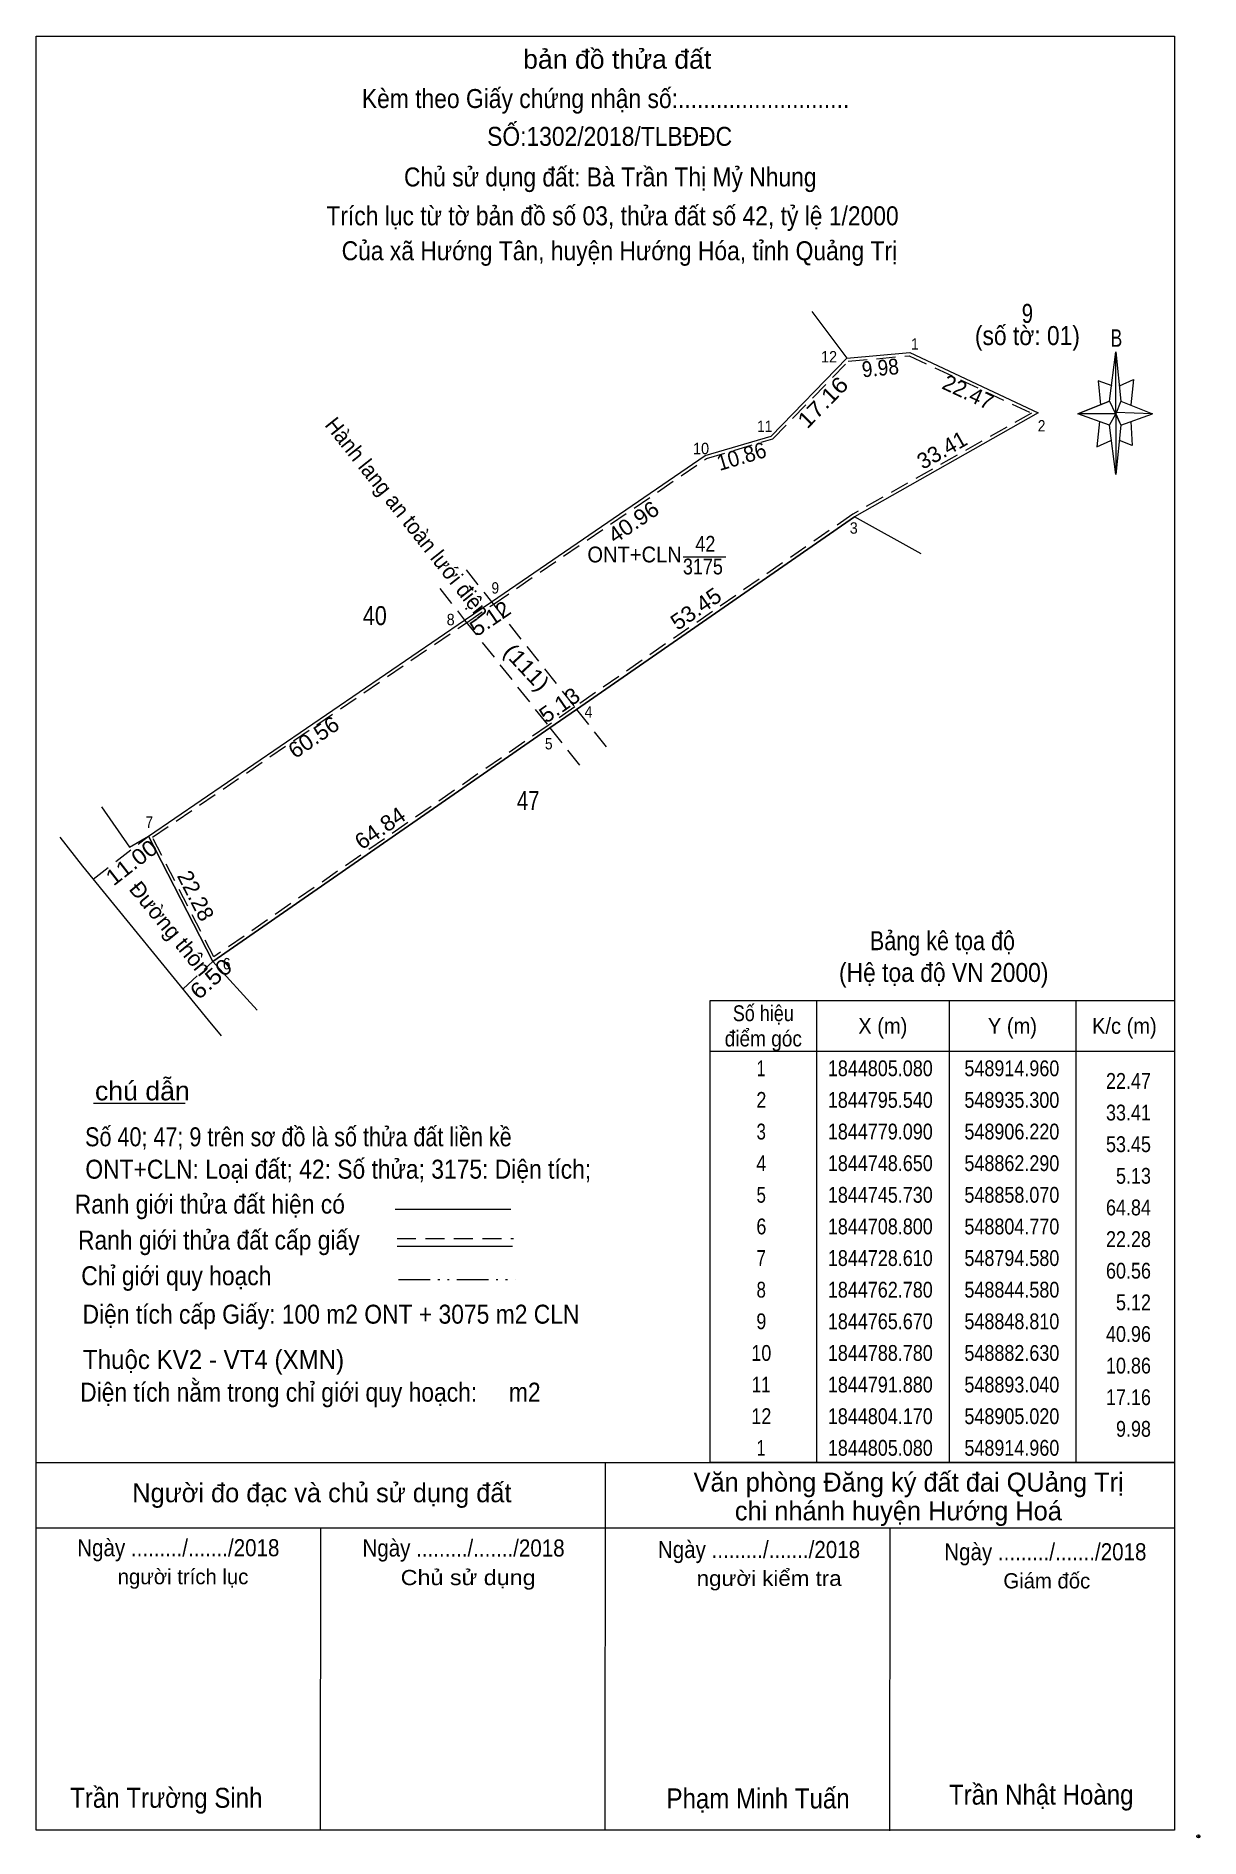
# Model space of a CAD drawing. Header units: metres. Extents: x 547798 to 549143, y 1844220 to 1844867.
# Drawn here: x 548489.4 to 548673.4, y 1844582 to 1844866.9 of the extents above; entities that cross this region are included whole.
import ezdxf
from ezdxf.enums import TextEntityAlignment as Align

# ---------------------------------------------------------------- set-up
doc = ezdxf.new("R2010")
doc.units = ezdxf.units.M
doc.header["$PDMODE"] = 32
doc.header["$PDSIZE"] = 0.5
doc.linetypes.add('DASH_DOUBLE_DOT', pattern=[9.2, 5, -1.2, 0.3, -1.2, 0.3, -1.2])
doc.linetypes.add('MEDIUM_DASHED', pattern=[4.5, 3, -1.5])
for name, color, linetype, lineweight in [('1', 7, 'Continuous', 13), ('10', 7, 'Continuous', 13), ('17', 7, 'Continuous', 13), ('23', 7, 'Continuous', 13), ('5', 7, 'Continuous', 13), ('59', 7, 'MEDIUM_DASHED', 13), ('6', 7, 'Continuous', 13), ('63', 7, 'Continuous', 13), ('7', 7, 'Continuous', 13)]:
    doc.layers.add(name, color=color, linetype=linetype, lineweight=lineweight)
doc.layers.add('44', color=7, linetype='Continuous')

msp = doc.modelspace()

# ---------------------------------------------------------------- texts
at = {"layer": '1'}
for s, width, p in [('ONT+CLN', 0.95, (548584.015, 1844783.66)), ('42', 0.85, (548595.21, 1844785.35)), ('3175', 0.85, (548594.82, 1844781.76))]:
    msp.add_text(s, height=2.5, dxfattribs=dict(at, width=width)).set_placement(p, align=Align.CENTER)
at = {"layer": '44'}
for s, width, p in [('9', 0.8, (548646.13, 1844821.52)), ('(số tờ: 01)', 0.9, (548646.135, 1844818.02)), ('40', 0.85, (548542.94, 1844773.75)), ('47', 0.8, (548567.185, 1844744.51))]:
    msp.add_text(s, height=3, dxfattribs=dict(at, width=width)).set_placement(p, align=Align.CENTER)
for s, rotation, width, p in [('11.00', 37.857, 1.1, (548505.253, 1844735.234)), ('6.50', 42.395, 1.15, (548517.882, 1844716.908))]:
    msp.add_text(s, height=2.5, rotation=rotation, dxfattribs=dict(at, width=width)).set_placement(p, align=Align.CENTER)
msp.add_text('Đường thôn', height=2.5, rotation=309.275, dxfattribs=at).set_placement((548509.634, 1844725.006), align=Align.CENTER)
at = {"layer": '5'}
for s, width, p in [('bản đồ thửa đất', 1.05, (548581.27, 1844861.71)), ('Kèm theo Giấy chứng nhận số:...........................', 0.9, (548579.43, 1844855.49)), ('SỐ:1302/2018/TLBĐĐC', 0.9, (548580.07, 1844849.51)), ('Chủ sử dụng đất: Bà Trần Thị Mỷ Nhung', 0.9, (548580.17, 1844843.09)), ('Trích lục từ tờ bản đồ số 03, thửa đất số 42, tỷ lệ 1/2000 ', 0.9, (548581.03, 1844836.95))]:
    msp.add_text(s, height=3, dxfattribs=dict(at, width=width)).set_placement(p, align=Align.CENTER)
at = {"layer": '6'}
for s, height, width, p in [('Bảng kê tọa độ', 3, 0.85, (548632.695, 1844722.36)), ('(Hệ tọa độ VN 2000)', 3, 0.9, (548632.9, 1844717.34)), ('Ranh giới thửa đất hiện có ', 3, 0.9, (548517.355, 1844680.72)), ('Ranh giới thửa đất cấp giấy', 3, 0.9, (548518.275, 1844675.04)), ('Chỉ giới quy hoạch', 3, 0.9, (548511.555, 1844669.4)), ('Ngày ........./......./2018', 2.7, 0.9, (548511.87, 1844626.55)), ('Ngày ........./......./2018', 2.7, 0.9, (548556.97, 1844626.51)), ('Ngày ........./......./2018', 2.7, 0.9, (548603.69, 1844626.27)), ('Ngày ........./......./2018', 2.7, 0.9, (548648.97, 1844625.91)), ('Chủ sử dụng', 2.4, 1.15, (548557.7, 1844621.99)), ('người kiểm tra', 2.4, 1.1, (548605.29, 1844621.87)), ('Trần Trường Sinh', 3.16, 0.9, (548509.97, 1844586.79)), ('Phạm Minh Tuấn', 3.16, 0.9, (548603.545, 1844586.69)), ('Trần Nhật Hoàng', 3.16, 0.9, (548648.32, 1844587.29))]:
    msp.add_text(s, height=height, dxfattribs=dict(at, width=width)).set_placement(p, align=Align.CENTER)
for s, width, p in [('Số 40; 47; 9 trên sơ đồ là số thửa đất liền kề', 0.85, (548497.13, 1844691.36)), ('ONT+CLN: Loại đất; 42: Số thửa; 3175: Diện tích;', 0.9, (548497.17, 1844686.24)), ('Diện tích cấp Giấy: 100 m2 ONT + 3075 m2 CLN', 0.9, (548496.73, 1844663.32)), ('Thuộc KV2 - VT4 (XMN)', 0.95, (548496.79, 1844656.16)), ('Diện tích nằm trong chỉ giới quy hoạch:     m2', 0.9, (548496.35, 1844650.99))]:
    msp.add_text(s, height=3, dxfattribs=dict(at, width=width)).set_placement(p)
for s, height, p in [('Người đo đạc và chủ sử dụng đất', 3, (548534.575, 1844635.09)), (' Văn phòng Đăng ký đất đai QUảng Trị', 3, (548626.795, 1844636.77)), ('chi nhánh huyện Hướng Hoá', 3, (548625.725, 1844632.23)), ('người trích lục', 2.4, (548512.61, 1844622.13)), ('Giám đốc', 2.4, (548649.2, 1844621.47))]:
    msp.add_text(s, height=height, dxfattribs=at).set_placement(p, align=Align.CENTER)
at = {"layer": '63'}
for s, height, width, p in [(' 12', 1.8, 0.95, (548616.04, 1844815.27)), (' 1', 1.8, 0.9, (548628.95, 1844817.29)), (' 11', 1.8, 0.9, (548605.81, 1844804.29)), (' 2', 1.8, 0.9, (548648.98, 1844804.36)), (' 10', 1.8, 0.95, (548595.8, 1844800.77)), (' 3', 1.8, 0.95, (548619.31, 1844788.2)), (' 9', 1.8, 0.9, (548562.59, 1844778.73)), (' 8', 1.8, 0.95, (548555.57, 1844773.73)), (' 4', 1.8, 0.95, (548577.37, 1844759.12)), (' 5', 1.8, 0.9, (548571.05, 1844754.1)), (' 7', 1.8, 0.9, (548507.88, 1844741.7)), (' 6', 1.8, 0.9, (548520.12, 1844719.33)), ('22.47', 2.5, 0.85, (548665.67, 1844700.44)), ('33.41', 2.5, 0.85, (548665.67, 1844695.44)), ('53.45', 2.5, 0.85, (548665.67, 1844690.44)), ('5.13', 2.5, 0.85, (548665.67, 1844685.44)), ('64.84', 2.5, 0.85, (548665.67, 1844680.44)), ('22.28', 2.5, 0.85, (548665.67, 1844675.44)), ('60.56', 2.5, 0.85, (548665.67, 1844670.44)), ('5.12', 2.5, 0.85, (548665.67, 1844665.44)), ('40.96', 2.5, 0.85, (548665.67, 1844660.44)), ('10.86', 2.5, 0.85, (548665.67, 1844655.44)), ('17.16', 2.5, 0.85, (548665.67, 1844650.44)), ('9.98', 2.5, 0.85, (548665.67, 1844645.44))]:
    msp.add_text(s, height=height, dxfattribs=dict(at, width=width)).set_placement(p, align=Align.RIGHT)
for s, rotation, width, p in [('9.98', 5.231, 0.9, (548622.986, 1844813.173)), ('17.16', 45.732, 1.15, (548614.67, 1844808.097)), ('Hành lang an toàn lưới điện', 308.396, 0.95, (548547.122, 1844789.931)), ('10.86', 16.583, 0.95, (548601.273, 1844799.242)), ('40.96', 34.346, 1.05, (548584.54, 1844789.018)), ('5.12', 34.341, 1.05, (548561.885, 1844773.767)), ('53.45', 34.719, 1.05, (548594.428, 1844775.315)), ('(111)', 313, 1.1, (548566.029, 1844766.222)), ('5.13', 34.681, 1.05, (548572.854, 1844760.078)), ('60.56', 34.349, 1.05, (548533.97, 1844755.008)), ('64.84', 34.717, 1.05, (548544.483, 1844740.629))]:
    msp.add_text(s, height=2.5, rotation=rotation, dxfattribs=dict(at, width=width)).set_placement(p, align=Align.CENTER)
for s, rotation, p in [('22.47', 334.872, (548636.229, 1844809.437)), ('33.41', 29.496, (548633.235, 1844800.337)), ('22.28', 297.221, (548513.513, 1844730.402))]:
    msp.add_text(s, height=2.5, rotation=rotation, dxfattribs=at).set_placement(p, align=Align.CENTER)
for s, width, p in [('Số hiệu', 0.85, (548604.37, 1844711.14)), ('X (m)', 0.95, (548623.27, 1844709.14)), ('Y (m)', 0.95, (548643.765, 1844709.14)), ('K/c (m)', 0.95, (548661.47, 1844709.14)), ('điểm góc', 0.9, (548604.37, 1844707.14)), (' 1', 0.75, (548603.665, 1844702.44)), ('1844805.080', 0.85, (548622.87, 1844702.44)), ('548914.960', 0.85, (548643.675, 1844702.44)), (' 2', 0.85, (548603.67, 1844697.44)), ('1844795.540', 0.85, (548622.87, 1844697.44)), ('548935.300', 0.85, (548643.675, 1844697.44)), (' 3', 0.8, (548603.67, 1844692.44)), ('1844779.090', 0.85, (548622.87, 1844692.44)), ('548906.220', 0.85, (548643.675, 1844692.44)), (' 4', 0.85, (548603.665, 1844687.44)), ('1844748.650', 0.85, (548622.87, 1844687.44)), ('548862.290', 0.85, (548643.675, 1844687.44)), (' 5', 0.8, (548603.67, 1844682.44)), ('1844745.730', 0.85, (548622.87, 1844682.44)), ('548858.070', 0.85, (548643.675, 1844682.44)), (' 6', 0.85, (548603.67, 1844677.44)), ('1844708.800', 0.85, (548622.87, 1844677.44)), ('548804.770', 0.85, (548643.675, 1844677.44)), (' 7', 0.8, (548603.67, 1844672.44)), ('1844728.610', 0.85, (548622.87, 1844672.44)), ('548794.580', 0.85, (548643.675, 1844672.44)), (' 8', 0.8, (548603.67, 1844667.44)), ('1844762.780', 0.85, (548622.87, 1844667.44)), ('548844.580', 0.85, (548643.675, 1844667.44)), (' 9', 0.85, (548603.665, 1844662.44)), ('1844765.670', 0.85, (548622.87, 1844662.44)), ('548848.810', 0.85, (548643.675, 1844662.44)), (' 10', 0.85, (548603.665, 1844657.44)), ('1844788.780', 0.85, (548622.87, 1844657.44)), ('548882.630', 0.85, (548643.675, 1844657.44)), (' 11', 0.8, (548603.665, 1844652.44)), ('1844791.880', 0.85, (548622.87, 1844652.44)), ('548893.040', 0.85, (548643.675, 1844652.44)), (' 12', 0.85, (548603.67, 1844647.44)), ('1844804.170', 0.85, (548622.87, 1844647.44)), ('548905.020', 0.85, (548643.675, 1844647.44)), (' 1', 0.75, (548603.665, 1844642.44)), ('1844805.080', 0.85, (548622.87, 1844642.44)), ('548914.960', 0.85, (548643.675, 1844642.44))]:
    msp.add_text(s, height=2.5, dxfattribs=dict(at, width=width)).set_placement(p, align=Align.CENTER)
at = {"layer": '7'}
for s, height, width, p in [('Của xã Hướng Tân, huyện Hướng Hóa, tỉnh Quảng Trị', 3, 0.9, (548581.615, 1844831.43)), ('B', 2.755, 0.75, (548660.205, 1844817.75)), ('chú dẫn', 3, 1.05, (548506.185, 1844698.62))]:
    msp.add_text(s, height=height, dxfattribs=dict(at, width=width)).set_placement(p, align=Align.CENTER)

# ---------------------------------------------------------------- linework, layer by layer
at = {"layer": '1', "linetype": 'MEDIUM_DASHED'}
msp.add_line((548557.36, 1844782.49), (548561.37, 1844777.43), dxfattribs=at)
at = {"layer": '1'}
for p, q in [((548557.14, 1844774.54), (548561.37, 1844777.43)), ((548570.63, 1844757.49), (548574.85, 1844760.41))]:
    msp.add_line(p, q, dxfattribs=at)
msp.add_lwpolyline([(548627.52, 1844816.84), (548647.86, 1844807.3), (548618.78, 1844790.85), (548574.85, 1844760.41), (548570.63, 1844757.49), (548517.33, 1844720.56), (548507.14, 1844740.37), (548557.14, 1844774.54), (548561.37, 1844777.43), (548595.19, 1844800.54), (548605.6, 1844803.64), (548617.58, 1844815.93)], close=True, dxfattribs=at)
at = {"layer": '1', "linetype": 'MEDIUM_DASHED'}
msp.add_lwpolyline([(548627.43, 1844816.33), (548646.77, 1844807.26), (548618.51, 1844791.27), (548574.57, 1844760.82), (548570.35, 1844757.9), (548517.51, 1844721.3), (548507.79, 1844740.21), (548557.42, 1844774.13), (548561.65, 1844777.02), (548595.41, 1844800.08), (548605.87, 1844803.2), (548617.81, 1844815.45)], close=True, dxfattribs=at)
msp.add_lwpolyline([(548561.37, 1844777.43), (548574.85, 1844760.41), (548580.17, 1844753.69)], dxfattribs=at)
at = {"layer": '10'}
for p, q in [((548612.07, 1844823.35), (548617.58, 1844815.93)), ((548574.85, 1844760.41), (548618.78, 1844790.85)), ((548629.34, 1844785.01), (548618.78, 1844790.85)), ((548507.14, 1844740.37), (548557.14, 1844774.54)), ((548517.33, 1844720.56), (548570.63, 1844757.49)), ((548496.78, 1844735.62), (548493.19, 1844740.22)), ((548507.14, 1844740.37), (548517.33, 1844720.56)), ((548517.33, 1844720.56), (548524.33, 1844712.89))]:
    msp.add_line(p, q, dxfattribs=at)
for points in [[(548617.58, 1844815.93), (548627.52, 1844816.84), (548647.86, 1844807.3), (548618.78, 1844790.85)], [(548561.37, 1844777.43), (548595.19, 1844800.54), (548605.6, 1844803.64), (548617.58, 1844815.93)], [(548499.7, 1844745), (548504.14, 1844738.66), (548507.14, 1844740.37)], [(548518.68, 1844708.84), (548516.66, 1844711.31), (548496.78, 1844735.62)]]:
    msp.add_lwpolyline(points, dxfattribs=at)
at = {"layer": '17'}
for p, q in [((548498.45, 1844698.2), (548512.93, 1844698.2)), ((548579.37, 1844583.19), (548579.41, 1844641.39)), ((548534.37, 1844583.23), (548534.41, 1844631.05)), ((548624.37, 1844583.15), (548624.41, 1844630.97))]:
    msp.add_line(p, q, dxfattribs=at)
at = {"layer": '23'}
for p, q in [((548496.78, 1844735.62), (548493.19, 1844740.22)), ((548507.14, 1844740.37), (548517.33, 1844720.56)), ((548517.33, 1844720.56), (548524.33, 1844712.89))]:
    msp.add_line(p, q, dxfattribs=at)
for points in [[(548499.7, 1844745), (548504.14, 1844738.66), (548507.14, 1844740.37)], [(548518.68, 1844708.84), (548516.66, 1844711.31), (548496.78, 1844735.62)]]:
    msp.add_lwpolyline(points, dxfattribs=at)
at = {"layer": '5'}
msp.add_line((548489.37, 1844583.27), (548489.37, 1844866.87), dxfattribs=at)
msp.add_lwpolyline([(548489.37, 1844866.87), (548669.37, 1844866.87), (548669.37, 1844583.27)], dxfattribs=at)
at = {"layer": '59'}
msp.add_line((548553.2, 1844779.52), (548557.14, 1844774.54), dxfattribs=at)
msp.add_lwpolyline([(548557.14, 1844774.54), (548570.63, 1844757.49), (548575.82, 1844750.93)], dxfattribs=at)
at = {"layer": '6'}
for p, q in [((548546.17, 1844681.42), (548564.45, 1844681.42)), ((548546.45, 1844675.56), (548564.73, 1844675.56)), ((548489.37, 1844641.39), (548669.37, 1844641.39)), ((548489.37, 1844631.07), (548669.37, 1844631.07)), ((548669.37, 1844583.27), (548489.37, 1844583.27))]:
    msp.add_line(p, q, dxfattribs=at)
at = {"layer": '6', "linetype": 'MEDIUM_DASHED'}
msp.add_line((548546.45, 1844676.8), (548564.85, 1844676.8), dxfattribs=at)
at = {"layer": '6'}
msp.add_point((548673.17, 1844582.27), dxfattribs=at)
at = {"layer": '63'}
for p, q in [((548591.7, 1844784.56), (548598.45, 1844784.53)), ((548612.77, 1844714.39), (548612.77, 1844641.39)), ((548633.77, 1844714.39), (548633.77, 1844641.39)), ((548653.77, 1844714.39), (548653.77, 1844641.39)), ((548595.97, 1844706.39), (548669.37, 1844706.39))]:
    msp.add_line(p, q, dxfattribs=at)
at = {"layer": '63', "linetype": 'MEDIUM_DASHED'}
for p, q in [((548498.43, 1844733.6), (548507.14, 1844740.37)), ((548512.62, 1844716.26), (548517.33, 1844720.56))]:
    msp.add_line(p, q, dxfattribs=at)
at = {"layer": '63', "linetype": 'DASH_DOUBLE_DOT'}
msp.add_line((548546.71, 1844670.3), (548565.11, 1844670.3), dxfattribs=at)
at = {"layer": '63'}
msp.add_lwpolyline([(548595.97, 1844714.39), (548669.37, 1844714.39), (548669.37, 1844641.39), (548595.97, 1844641.39)], close=True, dxfattribs=at)
at = {"layer": '7'}
for p, q in [((548659.11, 1844809.15), (548660.11, 1844816.95)), ((548660.91, 1844809.15), (548665.91, 1844807.15)), ((548659.11, 1844805.35), (548654.11, 1844807.15)), ((548662.51, 1844805.95), (548662.71, 1844802.15)), ((548660.91, 1844805.35), (548660.11, 1844797.55)), ((548662.71, 1844802.15), (548660.71, 1844802.95))]:
    msp.add_line(p, q, dxfattribs=at)
for points in [[(548660.11, 1844816.95), (548660.91, 1844809.15), (548660.11, 1844807.15)], [(548660.11, 1844807.15), (548654.11, 1844807.15), (548659.11, 1844809.15), (548660.91, 1844805.35), (548665.91, 1844807.15), (548660.11, 1844807.35)], [(548660.11, 1844807.15), (548660.11, 1844797.55), (548659.11, 1844805.35)]]:
    msp.add_lwpolyline(points, close=True, dxfattribs=at)
for points in [[(548659.51, 1844811.55), (548657.31, 1844812.35), (548657.71, 1844808.55)], [(548660.71, 1844811.55), (548662.91, 1844812.55), (548662.51, 1844808.55)], [(548660.11, 1844807.15), (548659.11, 1844809.15), (548654.11, 1844807.15)], [(548657.51, 1844805.95), (548657.11, 1844801.95), (548659.31, 1844802.95)], [(548660.11, 1844807.15), (548660.91, 1844805.35), (548665.91, 1844807.15)]]:
    msp.add_lwpolyline(points, dxfattribs=at)

msp.set_redraw_order([(e.dxf.handle, doc.entitydb.next_handle()) for e in msp.query("TEXT MTEXT ATTDEF DIMENSION ARC_DIMENSION")])  # texts and dimensions are drawn at this point

doc.saveas('drawing.dxf')
